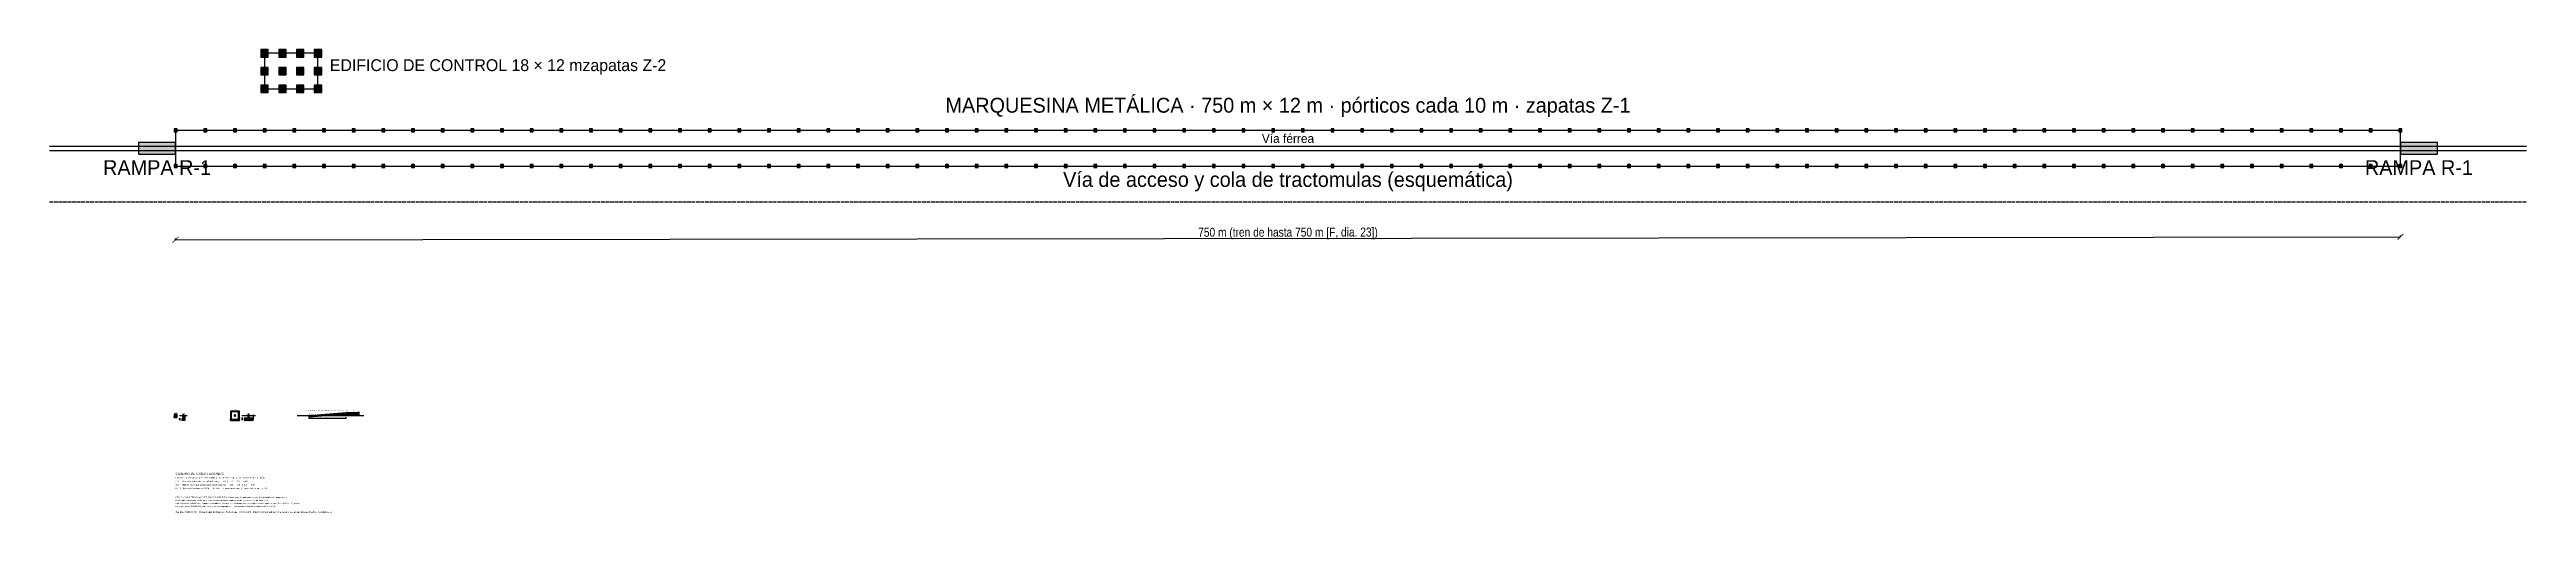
# Model space of a CAD drawing. Header units: metres. Extents: x -42 to 792, y -123 to 33.
import ezdxf
from ezdxf.enums import TextEntityAlignment as Align

# ---------------------------------------------------------------- set-up
doc = ezdxf.new("R2010")
doc.units = ezdxf.units.M
doc.linetypes.add('DASHED', pattern=[1.524, 1.27, -0.254])
for name, color, linetype in [('CONCRETO', 250, 'Continuous'), ('COTAS', 7, 'Continuous'), ('EDIFICIO', 6, 'Continuous'), ('MARQUESINA', 5, 'Continuous'), ('RAMPA', 30, 'Continuous'), ('TERRENO', 32, 'Continuous'), ('TEXTO', 7, 'Continuous'), ('VIA', 8, 'Continuous'), ('ZAPATAS', 3, 'Continuous')]:
    doc.layers.add(name, color=color, linetype=linetype)
doc.styles.add('OpenSansCondensed-Light', font='OpenSansCondensed-Light.ttf')
doc.dimstyles.new('EZDXF', dxfattribs={"dimtxt": 0.25, "dimasz": 0.175, "dimexe": 0.375, "dimexo": 0.125, "dimgap": 0.1, "dimtad": 1, "dimlfac": 100, "dimzin": 12, "dimdsep": 46, "dimtxsty": 'OpenSansCondensed-Light', "dimblk": 'ARCHTICK', "dimcen": 2.5, "dimazin": 3, "dimtfac": 0.5, "dimtmove": 2, "dimatfit": 3})

# ---------------------------------------------------------------- blocks, each defined once
blk = doc.blocks.new('_ARCHTICK')
at = {"color": 0, "linetype": 'BYBLOCK', "const_width": 0.15}
blk.add_lwpolyline([(-0.5, -0.5), (0.5, 0.5)], dxfattribs=at)

msp = doc.modelspace()

# ---------------------------------------------------------------- hatches: boundary and pattern name
at = {"layer": 'CONCRETO'}
h = msp.add_hatch(dxfattribs=at)
h.set_pattern_fill('ANSI31', scale=0.05)
h.paths.add_polyline_path([(-0.2, -90.2), (0.2, -90.2), (0.2, -89.8), (-0.2, -89.8)])
h = msp.add_hatch(dxfattribs=at)
h.set_pattern_fill('ANSI31', scale=0.05)
h.paths.add_polyline_path([(2.1, -91.5), (3.1, -91.5), (3.1, -91.1), (2.1, -91.1)])
h = msp.add_hatch(dxfattribs=at)
h.set_pattern_fill('ANSI31', scale=0.05)
h.paths.add_polyline_path([(2.4, -91.1), (2.8, -91.1), (2.8, -89.7), (2.4, -89.7)])
h = msp.add_hatch(dxfattribs=at)
h.set_pattern_fill('ANSI31', scale=0.05)
h.paths.add_polyline_path([(19.8, -90.2), (20.2, -90.2), (20.2, -89.8), (19.8, -89.8)])
h = msp.add_hatch(dxfattribs=at)
h.set_pattern_fill('ANSI31', scale=0.05)
h.paths.add_polyline_path([(23.1, -91.5), (26.1, -91.5), (26.1, -90.9), (23.1, -90.9)])
h = msp.add_hatch(dxfattribs=at)
h.set_pattern_fill('ANSI31', scale=0.05)
h.paths.add_polyline_path([(24.4, -90.9), (24.8, -90.9), (24.8, -89.7), (24.4, -89.7)])
at = {"layer": 'RAMPA'}
for points in [[(-12.5, -2), (0, -2), (0, 2), (-12.5, 2)], [(750, -2), (762.5, -2), (762.5, 2), (750, 2)]]:
    msp.add_hatch(color=30, dxfattribs=at).paths.add_polyline_path(points)
at = {"layer": 'TERRENO'}
h = msp.add_hatch(dxfattribs=at)
h.set_pattern_fill('AR-SAND', scale=0.05)
h.paths.add_polyline_path([(2.1, -91.6), (3.1, -91.6), (3.1, -91.5), (2.1, -91.5)])
h = msp.add_hatch(dxfattribs=at)
h.set_pattern_fill('AR-SAND', scale=0.05)
h.paths.add_polyline_path([(23.1, -91.6), (26.1, -91.6), (26.1, -91.5), (23.1, -91.5)])
at = {"layer": 'ZAPATAS'}
for points in [[(28.75, 30.75), (31.25, 30.75), (31.25, 33.25), (28.75, 33.25)], [(28.75, 24.75), (31.25, 24.75), (31.25, 27.25), (28.75, 27.25)], [(34.75, 30.75), (37.25, 30.75), (37.25, 33.25), (34.75, 33.25)], [(34.75, 24.75), (37.25, 24.75), (37.25, 27.25), (34.75, 27.25)], [(40.75, 30.75), (43.25, 30.75), (43.25, 33.25), (40.75, 33.25)], [(40.75, 24.75), (43.25, 24.75), (43.25, 27.25), (40.75, 27.25)], [(46.75, 30.75), (49.25, 30.75), (49.25, 33.25), (46.75, 33.25)], [(46.75, 24.75), (49.25, 24.75), (49.25, 27.25), (46.75, 27.25)], [(28.75, 18.75), (31.25, 18.75), (31.25, 21.25), (28.75, 21.25)], [(34.75, 18.75), (37.25, 18.75), (37.25, 21.25), (34.75, 21.25)], [(40.75, 18.75), (43.25, 18.75), (43.25, 21.25), (40.75, 21.25)], [(46.75, 18.75), (49.25, 18.75), (49.25, 21.25), (46.75, 21.25)], [(-0.5, 5.5), (0.5, 5.5), (0.5, 6.5), (-0.5, 6.5)], [(9.5, 5.5), (10.5, 5.5), (10.5, 6.5), (9.5, 6.5)], [(19.5, 5.5), (20.5, 5.5), (20.5, 6.5), (19.5, 6.5)], [(29.5, 5.5), (30.5, 5.5), (30.5, 6.5), (29.5, 6.5)], [(39.5, 5.5), (40.5, 5.5), (40.5, 6.5), (39.5, 6.5)], [(49.5, 5.5), (50.5, 5.5), (50.5, 6.5), (49.5, 6.5)], [(59.5, 5.5), (60.5, 5.5), (60.5, 6.5), (59.5, 6.5)], [(69.5, 5.5), (70.5, 5.5), (70.5, 6.5), (69.5, 6.5)], [(79.5, 5.5), (80.5, 5.5), (80.5, 6.5), (79.5, 6.5)], [(89.5, 5.5), (90.5, 5.5), (90.5, 6.5), (89.5, 6.5)], [(99.5, 5.5), (100.5, 5.5), (100.5, 6.5), (99.5, 6.5)], [(109.5, 5.5), (110.5, 5.5), (110.5, 6.5), (109.5, 6.5)], [(119.5, 5.5), (120.5, 5.5), (120.5, 6.5), (119.5, 6.5)], [(129.5, 5.5), (130.5, 5.5), (130.5, 6.5), (129.5, 6.5)], [(139.5, 5.5), (140.5, 5.5), (140.5, 6.5), (139.5, 6.5)], [(149.5, 5.5), (150.5, 5.5), (150.5, 6.5), (149.5, 6.5)], [(159.5, 5.5), (160.5, 5.5), (160.5, 6.5), (159.5, 6.5)], [(169.5, 5.5), (170.5, 5.5), (170.5, 6.5), (169.5, 6.5)], [(179.5, 5.5), (180.5, 5.5), (180.5, 6.5), (179.5, 6.5)], [(189.5, 5.5), (190.5, 5.5), (190.5, 6.5), (189.5, 6.5)], [(199.5, 5.5), (200.5, 5.5), (200.5, 6.5), (199.5, 6.5)], [(209.5, 5.5), (210.5, 5.5), (210.5, 6.5), (209.5, 6.5)], [(219.5, 5.5), (220.5, 5.5), (220.5, 6.5), (219.5, 6.5)], [(229.5, 5.5), (230.5, 5.5), (230.5, 6.5), (229.5, 6.5)], [(239.5, 5.5), (240.5, 5.5), (240.5, 6.5), (239.5, 6.5)], [(249.5, 5.5), (250.5, 5.5), (250.5, 6.5), (249.5, 6.5)], [(259.5, 5.5), (260.5, 5.5), (260.5, 6.5), (259.5, 6.5)], [(269.5, 5.5), (270.5, 5.5), (270.5, 6.5), (269.5, 6.5)], [(279.5, 5.5), (280.5, 5.5), (280.5, 6.5), (279.5, 6.5)], [(289.5, 5.5), (290.5, 5.5), (290.5, 6.5), (289.5, 6.5)], [(299.5, 5.5), (300.5, 5.5), (300.5, 6.5), (299.5, 6.5)], [(309.5, 5.5), (310.5, 5.5), (310.5, 6.5), (309.5, 6.5)], [(319.5, 5.5), (320.5, 5.5), (320.5, 6.5), (319.5, 6.5)], [(329.5, 5.5), (330.5, 5.5), (330.5, 6.5), (329.5, 6.5)], [(339.5, 5.5), (340.5, 5.5), (340.5, 6.5), (339.5, 6.5)], [(349.5, 5.5), (350.5, 5.5), (350.5, 6.5), (349.5, 6.5)], [(359.5, 5.5), (360.5, 5.5), (360.5, 6.5), (359.5, 6.5)], [(369.5, 5.5), (370.5, 5.5), (370.5, 6.5), (369.5, 6.5)], [(379.5, 5.5), (380.5, 5.5), (380.5, 6.5), (379.5, 6.5)], [(389.5, 5.5), (390.5, 5.5), (390.5, 6.5), (389.5, 6.5)], [(399.5, 5.5), (400.5, 5.5), (400.5, 6.5), (399.5, 6.5)], [(409.5, 5.5), (410.5, 5.5), (410.5, 6.5), (409.5, 6.5)], [(419.5, 5.5), (420.5, 5.5), (420.5, 6.5), (419.5, 6.5)], [(429.5, 5.5), (430.5, 5.5), (430.5, 6.5), (429.5, 6.5)], [(439.5, 5.5), (440.5, 5.5), (440.5, 6.5), (439.5, 6.5)], [(449.5, 5.5), (450.5, 5.5), (450.5, 6.5), (449.5, 6.5)], [(459.5, 5.5), (460.5, 5.5), (460.5, 6.5), (459.5, 6.5)], [(469.5, 5.5), (470.5, 5.5), (470.5, 6.5), (469.5, 6.5)], [(479.5, 5.5), (480.5, 5.5), (480.5, 6.5), (479.5, 6.5)], [(489.5, 5.5), (490.5, 5.5), (490.5, 6.5), (489.5, 6.5)], [(499.5, 5.5), (500.5, 5.5), (500.5, 6.5), (499.5, 6.5)], [(509.5, 5.5), (510.5, 5.5), (510.5, 6.5), (509.5, 6.5)], [(519.5, 5.5), (520.5, 5.5), (520.5, 6.5), (519.5, 6.5)], [(529.5, 5.5), (530.5, 5.5), (530.5, 6.5), (529.5, 6.5)], [(539.5, 5.5), (540.5, 5.5), (540.5, 6.5), (539.5, 6.5)], [(549.5, 5.5), (550.5, 5.5), (550.5, 6.5), (549.5, 6.5)], [(559.5, 5.5), (560.5, 5.5), (560.5, 6.5), (559.5, 6.5)], [(569.5, 5.5), (570.5, 5.5), (570.5, 6.5), (569.5, 6.5)], [(579.5, 5.5), (580.5, 5.5), (580.5, 6.5), (579.5, 6.5)], [(589.5, 5.5), (590.5, 5.5), (590.5, 6.5), (589.5, 6.5)], [(599.5, 5.5), (600.5, 5.5), (600.5, 6.5), (599.5, 6.5)], [(609.5, 5.5), (610.5, 5.5), (610.5, 6.5), (609.5, 6.5)], [(619.5, 5.5), (620.5, 5.5), (620.5, 6.5), (619.5, 6.5)], [(629.5, 5.5), (630.5, 5.5), (630.5, 6.5), (629.5, 6.5)], [(639.5, 5.5), (640.5, 5.5), (640.5, 6.5), (639.5, 6.5)], [(649.5, 5.5), (650.5, 5.5), (650.5, 6.5), (649.5, 6.5)], [(659.5, 5.5), (660.5, 5.5), (660.5, 6.5), (659.5, 6.5)], [(669.5, 5.5), (670.5, 5.5), (670.5, 6.5), (669.5, 6.5)], [(679.5, 5.5), (680.5, 5.5), (680.5, 6.5), (679.5, 6.5)], [(689.5, 5.5), (690.5, 5.5), (690.5, 6.5), (689.5, 6.5)], [(699.5, 5.5), (700.5, 5.5), (700.5, 6.5), (699.5, 6.5)], [(709.5, 5.5), (710.5, 5.5), (710.5, 6.5), (709.5, 6.5)], [(719.5, 5.5), (720.5, 5.5), (720.5, 6.5), (719.5, 6.5)], [(729.5, 5.5), (730.5, 5.5), (730.5, 6.5), (729.5, 6.5)], [(739.5, 5.5), (740.5, 5.5), (740.5, 6.5), (739.5, 6.5)], [(749.5, 5.5), (750.5, 5.5), (750.5, 6.5), (749.5, 6.5)], [(-0.5, -6.5), (0.5, -6.5), (0.5, -5.5), (-0.5, -5.5)], [(9.5, -6.5), (10.5, -6.5), (10.5, -5.5), (9.5, -5.5)], [(19.5, -6.5), (20.5, -6.5), (20.5, -5.5), (19.5, -5.5)], [(29.5, -6.5), (30.5, -6.5), (30.5, -5.5), (29.5, -5.5)], [(39.5, -6.5), (40.5, -6.5), (40.5, -5.5), (39.5, -5.5)], [(49.5, -6.5), (50.5, -6.5), (50.5, -5.5), (49.5, -5.5)], [(59.5, -6.5), (60.5, -6.5), (60.5, -5.5), (59.5, -5.5)], [(69.5, -6.5), (70.5, -6.5), (70.5, -5.5), (69.5, -5.5)], [(79.5, -6.5), (80.5, -6.5), (80.5, -5.5), (79.5, -5.5)], [(89.5, -6.5), (90.5, -6.5), (90.5, -5.5), (89.5, -5.5)], [(99.5, -6.5), (100.5, -6.5), (100.5, -5.5), (99.5, -5.5)], [(109.5, -6.5), (110.5, -6.5), (110.5, -5.5), (109.5, -5.5)], [(119.5, -6.5), (120.5, -6.5), (120.5, -5.5), (119.5, -5.5)], [(129.5, -6.5), (130.5, -6.5), (130.5, -5.5), (129.5, -5.5)], [(139.5, -6.5), (140.5, -6.5), (140.5, -5.5), (139.5, -5.5)], [(149.5, -6.5), (150.5, -6.5), (150.5, -5.5), (149.5, -5.5)], [(159.5, -6.5), (160.5, -6.5), (160.5, -5.5), (159.5, -5.5)], [(169.5, -6.5), (170.5, -6.5), (170.5, -5.5), (169.5, -5.5)], [(179.5, -6.5), (180.5, -6.5), (180.5, -5.5), (179.5, -5.5)], [(189.5, -6.5), (190.5, -6.5), (190.5, -5.5), (189.5, -5.5)], [(199.5, -6.5), (200.5, -6.5), (200.5, -5.5), (199.5, -5.5)], [(209.5, -6.5), (210.5, -6.5), (210.5, -5.5), (209.5, -5.5)], [(219.5, -6.5), (220.5, -6.5), (220.5, -5.5), (219.5, -5.5)], [(229.5, -6.5), (230.5, -6.5), (230.5, -5.5), (229.5, -5.5)], [(239.5, -6.5), (240.5, -6.5), (240.5, -5.5), (239.5, -5.5)], [(249.5, -6.5), (250.5, -6.5), (250.5, -5.5), (249.5, -5.5)], [(259.5, -6.5), (260.5, -6.5), (260.5, -5.5), (259.5, -5.5)], [(269.5, -6.5), (270.5, -6.5), (270.5, -5.5), (269.5, -5.5)], [(279.5, -6.5), (280.5, -6.5), (280.5, -5.5), (279.5, -5.5)], [(289.5, -6.5), (290.5, -6.5), (290.5, -5.5), (289.5, -5.5)], [(299.5, -6.5), (300.5, -6.5), (300.5, -5.5), (299.5, -5.5)], [(309.5, -6.5), (310.5, -6.5), (310.5, -5.5), (309.5, -5.5)], [(319.5, -6.5), (320.5, -6.5), (320.5, -5.5), (319.5, -5.5)], [(329.5, -6.5), (330.5, -6.5), (330.5, -5.5), (329.5, -5.5)], [(339.5, -6.5), (340.5, -6.5), (340.5, -5.5), (339.5, -5.5)], [(349.5, -6.5), (350.5, -6.5), (350.5, -5.5), (349.5, -5.5)], [(359.5, -6.5), (360.5, -6.5), (360.5, -5.5), (359.5, -5.5)], [(369.5, -6.5), (370.5, -6.5), (370.5, -5.5), (369.5, -5.5)], [(379.5, -6.5), (380.5, -6.5), (380.5, -5.5), (379.5, -5.5)], [(389.5, -6.5), (390.5, -6.5), (390.5, -5.5), (389.5, -5.5)], [(399.5, -6.5), (400.5, -6.5), (400.5, -5.5), (399.5, -5.5)], [(409.5, -6.5), (410.5, -6.5), (410.5, -5.5), (409.5, -5.5)], [(419.5, -6.5), (420.5, -6.5), (420.5, -5.5), (419.5, -5.5)], [(429.5, -6.5), (430.5, -6.5), (430.5, -5.5), (429.5, -5.5)], [(439.5, -6.5), (440.5, -6.5), (440.5, -5.5), (439.5, -5.5)], [(449.5, -6.5), (450.5, -6.5), (450.5, -5.5), (449.5, -5.5)], [(459.5, -6.5), (460.5, -6.5), (460.5, -5.5), (459.5, -5.5)], [(469.5, -6.5), (470.5, -6.5), (470.5, -5.5), (469.5, -5.5)], [(479.5, -6.5), (480.5, -6.5), (480.5, -5.5), (479.5, -5.5)], [(489.5, -6.5), (490.5, -6.5), (490.5, -5.5), (489.5, -5.5)], [(499.5, -6.5), (500.5, -6.5), (500.5, -5.5), (499.5, -5.5)], [(509.5, -6.5), (510.5, -6.5), (510.5, -5.5), (509.5, -5.5)], [(519.5, -6.5), (520.5, -6.5), (520.5, -5.5), (519.5, -5.5)], [(529.5, -6.5), (530.5, -6.5), (530.5, -5.5), (529.5, -5.5)], [(539.5, -6.5), (540.5, -6.5), (540.5, -5.5), (539.5, -5.5)], [(549.5, -6.5), (550.5, -6.5), (550.5, -5.5), (549.5, -5.5)], [(559.5, -6.5), (560.5, -6.5), (560.5, -5.5), (559.5, -5.5)], [(569.5, -6.5), (570.5, -6.5), (570.5, -5.5), (569.5, -5.5)], [(579.5, -6.5), (580.5, -6.5), (580.5, -5.5), (579.5, -5.5)], [(589.5, -6.5), (590.5, -6.5), (590.5, -5.5), (589.5, -5.5)], [(599.5, -6.5), (600.5, -6.5), (600.5, -5.5), (599.5, -5.5)], [(609.5, -6.5), (610.5, -6.5), (610.5, -5.5), (609.5, -5.5)], [(619.5, -6.5), (620.5, -6.5), (620.5, -5.5), (619.5, -5.5)], [(629.5, -6.5), (630.5, -6.5), (630.5, -5.5), (629.5, -5.5)], [(639.5, -6.5), (640.5, -6.5), (640.5, -5.5), (639.5, -5.5)], [(649.5, -6.5), (650.5, -6.5), (650.5, -5.5), (649.5, -5.5)], [(659.5, -6.5), (660.5, -6.5), (660.5, -5.5), (659.5, -5.5)], [(669.5, -6.5), (670.5, -6.5), (670.5, -5.5), (669.5, -5.5)], [(679.5, -6.5), (680.5, -6.5), (680.5, -5.5), (679.5, -5.5)], [(689.5, -6.5), (690.5, -6.5), (690.5, -5.5), (689.5, -5.5)], [(699.5, -6.5), (700.5, -6.5), (700.5, -5.5), (699.5, -5.5)], [(709.5, -6.5), (710.5, -6.5), (710.5, -5.5), (709.5, -5.5)], [(719.5, -6.5), (720.5, -6.5), (720.5, -5.5), (719.5, -5.5)], [(729.5, -6.5), (730.5, -6.5), (730.5, -5.5), (729.5, -5.5)], [(739.5, -6.5), (740.5, -6.5), (740.5, -5.5), (739.5, -5.5)], [(749.5, -6.5), (750.5, -6.5), (750.5, -5.5), (749.5, -5.5)]]:
    msp.add_hatch(color=3, dxfattribs=at).paths.add_polyline_path(points)

# ---------------------------------------------------------------- linework, layer by layer
at = {"layer": 'CONCRETO'}
for points in [[(-0.2, -90.2), (0.2, -90.2), (0.2, -89.8), (-0.2, -89.8)], [(2.1, -91.5), (3.1, -91.5), (3.1, -91.1), (2.1, -91.1)], [(2.4, -91.1), (2.8, -91.1), (2.8, -89.7), (2.4, -89.7)], [(19.8, -90.2), (20.2, -90.2), (20.2, -89.8), (19.8, -89.8)], [(23.1, -91.5), (26.1, -91.5), (26.1, -90.9), (23.1, -90.9)], [(24.4, -90.9), (24.8, -90.9), (24.8, -89.7), (24.4, -89.7)], [(45, -90), (57.5, -89), (61.5, -89), (61.5, -89.25), (57.5, -89.25), (45, -90.25)]]:
    msp.add_lwpolyline(points, close=True, dxfattribs=at)
at = {"layer": 'EDIFICIO'}
msp.add_lwpolyline([(30, 20), (48, 20), (48, 32), (30, 32)], close=True, dxfattribs=at)
at = {"layer": 'MARQUESINA'}
msp.add_lwpolyline([(0, -6), (750, -6), (750, 6), (0, 6)], close=True, dxfattribs=at)
at = {"layer": 'RAMPA'}
for points in [[(-12.5, -2), (0, -2), (0, 2), (-12.5, 2)], [(750, -2), (762.5, -2), (762.5, 2), (750, 2)], [(45, -90), (57.5, -89), (61.5, -89), (61.5, -90)]]:
    msp.add_lwpolyline(points, close=True, dxfattribs=at)
at = {"layer": 'TERRENO', "linetype": 'CONTINUOUS'}
for p, q in [((1.3, -90), (3.9, -90)), ((22.3, -90), (26.9, -90)), ((41, -90), (63.5, -90))]:
    msp.add_line(p, q, dxfattribs=at)
at = {"layer": 'TERRENO'}
for points in [[(2.1, -91.6), (3.1, -91.6), (3.1, -91.5), (2.1, -91.5)], [(23.1, -91.6), (26.1, -91.6), (26.1, -91.5), (23.1, -91.5)], [(45, -90.25), (57.5, -89.25), (61.5, -89.25), (61.5, -89.55), (57.5, -89.55), (45, -90.55)]]:
    msp.add_lwpolyline(points, close=True, dxfattribs=at)
at = {"layer": 'VIA', "linetype": 'CONTINUOUS'}
for p, q in [((-42.5, 0.72), (792.5, 0.72)), ((-42.5, -0.72), (792.5, -0.72))]:
    msp.add_line(p, q, dxfattribs=at)
at = {"layer": 'VIA', "linetype": 'DASHED'}
msp.add_line((-42.5, -18), (792.5, -18), dxfattribs=at)
at = {"layer": 'ZAPATAS'}
for points in [[(28.75, 30.75), (31.25, 30.75), (31.25, 33.25), (28.75, 33.25)], [(28.75, 24.75), (31.25, 24.75), (31.25, 27.25), (28.75, 27.25)], [(34.75, 30.75), (37.25, 30.75), (37.25, 33.25), (34.75, 33.25)], [(34.75, 24.75), (37.25, 24.75), (37.25, 27.25), (34.75, 27.25)], [(40.75, 30.75), (43.25, 30.75), (43.25, 33.25), (40.75, 33.25)], [(40.75, 24.75), (43.25, 24.75), (43.25, 27.25), (40.75, 27.25)], [(46.75, 30.75), (49.25, 30.75), (49.25, 33.25), (46.75, 33.25)], [(46.75, 24.75), (49.25, 24.75), (49.25, 27.25), (46.75, 27.25)], [(28.75, 18.75), (31.25, 18.75), (31.25, 21.25), (28.75, 21.25)], [(34.75, 18.75), (37.25, 18.75), (37.25, 21.25), (34.75, 21.25)], [(40.75, 18.75), (43.25, 18.75), (43.25, 21.25), (40.75, 21.25)], [(46.75, 18.75), (49.25, 18.75), (49.25, 21.25), (46.75, 21.25)], [(-0.5, 5.5), (0.5, 5.5), (0.5, 6.5), (-0.5, 6.5)], [(9.5, 5.5), (10.5, 5.5), (10.5, 6.5), (9.5, 6.5)], [(19.5, 5.5), (20.5, 5.5), (20.5, 6.5), (19.5, 6.5)], [(29.5, 5.5), (30.5, 5.5), (30.5, 6.5), (29.5, 6.5)], [(39.5, 5.5), (40.5, 5.5), (40.5, 6.5), (39.5, 6.5)], [(49.5, 5.5), (50.5, 5.5), (50.5, 6.5), (49.5, 6.5)], [(59.5, 5.5), (60.5, 5.5), (60.5, 6.5), (59.5, 6.5)], [(69.5, 5.5), (70.5, 5.5), (70.5, 6.5), (69.5, 6.5)], [(79.5, 5.5), (80.5, 5.5), (80.5, 6.5), (79.5, 6.5)], [(89.5, 5.5), (90.5, 5.5), (90.5, 6.5), (89.5, 6.5)], [(99.5, 5.5), (100.5, 5.5), (100.5, 6.5), (99.5, 6.5)], [(109.5, 5.5), (110.5, 5.5), (110.5, 6.5), (109.5, 6.5)], [(119.5, 5.5), (120.5, 5.5), (120.5, 6.5), (119.5, 6.5)], [(129.5, 5.5), (130.5, 5.5), (130.5, 6.5), (129.5, 6.5)], [(139.5, 5.5), (140.5, 5.5), (140.5, 6.5), (139.5, 6.5)], [(149.5, 5.5), (150.5, 5.5), (150.5, 6.5), (149.5, 6.5)], [(159.5, 5.5), (160.5, 5.5), (160.5, 6.5), (159.5, 6.5)], [(169.5, 5.5), (170.5, 5.5), (170.5, 6.5), (169.5, 6.5)], [(179.5, 5.5), (180.5, 5.5), (180.5, 6.5), (179.5, 6.5)], [(189.5, 5.5), (190.5, 5.5), (190.5, 6.5), (189.5, 6.5)], [(199.5, 5.5), (200.5, 5.5), (200.5, 6.5), (199.5, 6.5)], [(209.5, 5.5), (210.5, 5.5), (210.5, 6.5), (209.5, 6.5)], [(219.5, 5.5), (220.5, 5.5), (220.5, 6.5), (219.5, 6.5)], [(229.5, 5.5), (230.5, 5.5), (230.5, 6.5), (229.5, 6.5)], [(239.5, 5.5), (240.5, 5.5), (240.5, 6.5), (239.5, 6.5)], [(249.5, 5.5), (250.5, 5.5), (250.5, 6.5), (249.5, 6.5)], [(259.5, 5.5), (260.5, 5.5), (260.5, 6.5), (259.5, 6.5)], [(269.5, 5.5), (270.5, 5.5), (270.5, 6.5), (269.5, 6.5)], [(279.5, 5.5), (280.5, 5.5), (280.5, 6.5), (279.5, 6.5)], [(289.5, 5.5), (290.5, 5.5), (290.5, 6.5), (289.5, 6.5)], [(299.5, 5.5), (300.5, 5.5), (300.5, 6.5), (299.5, 6.5)], [(309.5, 5.5), (310.5, 5.5), (310.5, 6.5), (309.5, 6.5)], [(319.5, 5.5), (320.5, 5.5), (320.5, 6.5), (319.5, 6.5)], [(329.5, 5.5), (330.5, 5.5), (330.5, 6.5), (329.5, 6.5)], [(339.5, 5.5), (340.5, 5.5), (340.5, 6.5), (339.5, 6.5)], [(349.5, 5.5), (350.5, 5.5), (350.5, 6.5), (349.5, 6.5)], [(359.5, 5.5), (360.5, 5.5), (360.5, 6.5), (359.5, 6.5)], [(369.5, 5.5), (370.5, 5.5), (370.5, 6.5), (369.5, 6.5)], [(379.5, 5.5), (380.5, 5.5), (380.5, 6.5), (379.5, 6.5)], [(389.5, 5.5), (390.5, 5.5), (390.5, 6.5), (389.5, 6.5)], [(399.5, 5.5), (400.5, 5.5), (400.5, 6.5), (399.5, 6.5)], [(409.5, 5.5), (410.5, 5.5), (410.5, 6.5), (409.5, 6.5)], [(419.5, 5.5), (420.5, 5.5), (420.5, 6.5), (419.5, 6.5)], [(429.5, 5.5), (430.5, 5.5), (430.5, 6.5), (429.5, 6.5)], [(439.5, 5.5), (440.5, 5.5), (440.5, 6.5), (439.5, 6.5)], [(449.5, 5.5), (450.5, 5.5), (450.5, 6.5), (449.5, 6.5)], [(459.5, 5.5), (460.5, 5.5), (460.5, 6.5), (459.5, 6.5)], [(469.5, 5.5), (470.5, 5.5), (470.5, 6.5), (469.5, 6.5)], [(479.5, 5.5), (480.5, 5.5), (480.5, 6.5), (479.5, 6.5)], [(489.5, 5.5), (490.5, 5.5), (490.5, 6.5), (489.5, 6.5)], [(499.5, 5.5), (500.5, 5.5), (500.5, 6.5), (499.5, 6.5)], [(509.5, 5.5), (510.5, 5.5), (510.5, 6.5), (509.5, 6.5)], [(519.5, 5.5), (520.5, 5.5), (520.5, 6.5), (519.5, 6.5)], [(529.5, 5.5), (530.5, 5.5), (530.5, 6.5), (529.5, 6.5)], [(539.5, 5.5), (540.5, 5.5), (540.5, 6.5), (539.5, 6.5)], [(549.5, 5.5), (550.5, 5.5), (550.5, 6.5), (549.5, 6.5)], [(559.5, 5.5), (560.5, 5.5), (560.5, 6.5), (559.5, 6.5)], [(569.5, 5.5), (570.5, 5.5), (570.5, 6.5), (569.5, 6.5)], [(579.5, 5.5), (580.5, 5.5), (580.5, 6.5), (579.5, 6.5)], [(589.5, 5.5), (590.5, 5.5), (590.5, 6.5), (589.5, 6.5)], [(599.5, 5.5), (600.5, 5.5), (600.5, 6.5), (599.5, 6.5)], [(609.5, 5.5), (610.5, 5.5), (610.5, 6.5), (609.5, 6.5)], [(619.5, 5.5), (620.5, 5.5), (620.5, 6.5), (619.5, 6.5)], [(629.5, 5.5), (630.5, 5.5), (630.5, 6.5), (629.5, 6.5)], [(639.5, 5.5), (640.5, 5.5), (640.5, 6.5), (639.5, 6.5)], [(649.5, 5.5), (650.5, 5.5), (650.5, 6.5), (649.5, 6.5)], [(659.5, 5.5), (660.5, 5.5), (660.5, 6.5), (659.5, 6.5)], [(669.5, 5.5), (670.5, 5.5), (670.5, 6.5), (669.5, 6.5)], [(679.5, 5.5), (680.5, 5.5), (680.5, 6.5), (679.5, 6.5)], [(689.5, 5.5), (690.5, 5.5), (690.5, 6.5), (689.5, 6.5)], [(699.5, 5.5), (700.5, 5.5), (700.5, 6.5), (699.5, 6.5)], [(709.5, 5.5), (710.5, 5.5), (710.5, 6.5), (709.5, 6.5)], [(719.5, 5.5), (720.5, 5.5), (720.5, 6.5), (719.5, 6.5)], [(729.5, 5.5), (730.5, 5.5), (730.5, 6.5), (729.5, 6.5)], [(739.5, 5.5), (740.5, 5.5), (740.5, 6.5), (739.5, 6.5)], [(749.5, 5.5), (750.5, 5.5), (750.5, 6.5), (749.5, 6.5)], [(-0.5, -6.5), (0.5, -6.5), (0.5, -5.5), (-0.5, -5.5)], [(9.5, -6.5), (10.5, -6.5), (10.5, -5.5), (9.5, -5.5)], [(19.5, -6.5), (20.5, -6.5), (20.5, -5.5), (19.5, -5.5)], [(29.5, -6.5), (30.5, -6.5), (30.5, -5.5), (29.5, -5.5)], [(39.5, -6.5), (40.5, -6.5), (40.5, -5.5), (39.5, -5.5)], [(49.5, -6.5), (50.5, -6.5), (50.5, -5.5), (49.5, -5.5)], [(59.5, -6.5), (60.5, -6.5), (60.5, -5.5), (59.5, -5.5)], [(69.5, -6.5), (70.5, -6.5), (70.5, -5.5), (69.5, -5.5)], [(79.5, -6.5), (80.5, -6.5), (80.5, -5.5), (79.5, -5.5)], [(89.5, -6.5), (90.5, -6.5), (90.5, -5.5), (89.5, -5.5)], [(99.5, -6.5), (100.5, -6.5), (100.5, -5.5), (99.5, -5.5)], [(109.5, -6.5), (110.5, -6.5), (110.5, -5.5), (109.5, -5.5)], [(119.5, -6.5), (120.5, -6.5), (120.5, -5.5), (119.5, -5.5)], [(129.5, -6.5), (130.5, -6.5), (130.5, -5.5), (129.5, -5.5)], [(139.5, -6.5), (140.5, -6.5), (140.5, -5.5), (139.5, -5.5)], [(149.5, -6.5), (150.5, -6.5), (150.5, -5.5), (149.5, -5.5)], [(159.5, -6.5), (160.5, -6.5), (160.5, -5.5), (159.5, -5.5)], [(169.5, -6.5), (170.5, -6.5), (170.5, -5.5), (169.5, -5.5)], [(179.5, -6.5), (180.5, -6.5), (180.5, -5.5), (179.5, -5.5)], [(189.5, -6.5), (190.5, -6.5), (190.5, -5.5), (189.5, -5.5)], [(199.5, -6.5), (200.5, -6.5), (200.5, -5.5), (199.5, -5.5)], [(209.5, -6.5), (210.5, -6.5), (210.5, -5.5), (209.5, -5.5)], [(219.5, -6.5), (220.5, -6.5), (220.5, -5.5), (219.5, -5.5)], [(229.5, -6.5), (230.5, -6.5), (230.5, -5.5), (229.5, -5.5)], [(239.5, -6.5), (240.5, -6.5), (240.5, -5.5), (239.5, -5.5)], [(249.5, -6.5), (250.5, -6.5), (250.5, -5.5), (249.5, -5.5)], [(259.5, -6.5), (260.5, -6.5), (260.5, -5.5), (259.5, -5.5)], [(269.5, -6.5), (270.5, -6.5), (270.5, -5.5), (269.5, -5.5)], [(279.5, -6.5), (280.5, -6.5), (280.5, -5.5), (279.5, -5.5)], [(289.5, -6.5), (290.5, -6.5), (290.5, -5.5), (289.5, -5.5)], [(299.5, -6.5), (300.5, -6.5), (300.5, -5.5), (299.5, -5.5)], [(309.5, -6.5), (310.5, -6.5), (310.5, -5.5), (309.5, -5.5)], [(319.5, -6.5), (320.5, -6.5), (320.5, -5.5), (319.5, -5.5)], [(329.5, -6.5), (330.5, -6.5), (330.5, -5.5), (329.5, -5.5)], [(339.5, -6.5), (340.5, -6.5), (340.5, -5.5), (339.5, -5.5)], [(349.5, -6.5), (350.5, -6.5), (350.5, -5.5), (349.5, -5.5)], [(359.5, -6.5), (360.5, -6.5), (360.5, -5.5), (359.5, -5.5)], [(369.5, -6.5), (370.5, -6.5), (370.5, -5.5), (369.5, -5.5)], [(379.5, -6.5), (380.5, -6.5), (380.5, -5.5), (379.5, -5.5)], [(389.5, -6.5), (390.5, -6.5), (390.5, -5.5), (389.5, -5.5)], [(399.5, -6.5), (400.5, -6.5), (400.5, -5.5), (399.5, -5.5)], [(409.5, -6.5), (410.5, -6.5), (410.5, -5.5), (409.5, -5.5)], [(419.5, -6.5), (420.5, -6.5), (420.5, -5.5), (419.5, -5.5)], [(429.5, -6.5), (430.5, -6.5), (430.5, -5.5), (429.5, -5.5)], [(439.5, -6.5), (440.5, -6.5), (440.5, -5.5), (439.5, -5.5)], [(449.5, -6.5), (450.5, -6.5), (450.5, -5.5), (449.5, -5.5)], [(459.5, -6.5), (460.5, -6.5), (460.5, -5.5), (459.5, -5.5)], [(469.5, -6.5), (470.5, -6.5), (470.5, -5.5), (469.5, -5.5)], [(479.5, -6.5), (480.5, -6.5), (480.5, -5.5), (479.5, -5.5)], [(489.5, -6.5), (490.5, -6.5), (490.5, -5.5), (489.5, -5.5)], [(499.5, -6.5), (500.5, -6.5), (500.5, -5.5), (499.5, -5.5)], [(509.5, -6.5), (510.5, -6.5), (510.5, -5.5), (509.5, -5.5)], [(519.5, -6.5), (520.5, -6.5), (520.5, -5.5), (519.5, -5.5)], [(529.5, -6.5), (530.5, -6.5), (530.5, -5.5), (529.5, -5.5)], [(539.5, -6.5), (540.5, -6.5), (540.5, -5.5), (539.5, -5.5)], [(549.5, -6.5), (550.5, -6.5), (550.5, -5.5), (549.5, -5.5)], [(559.5, -6.5), (560.5, -6.5), (560.5, -5.5), (559.5, -5.5)], [(569.5, -6.5), (570.5, -6.5), (570.5, -5.5), (569.5, -5.5)], [(579.5, -6.5), (580.5, -6.5), (580.5, -5.5), (579.5, -5.5)], [(589.5, -6.5), (590.5, -6.5), (590.5, -5.5), (589.5, -5.5)], [(599.5, -6.5), (600.5, -6.5), (600.5, -5.5), (599.5, -5.5)], [(609.5, -6.5), (610.5, -6.5), (610.5, -5.5), (609.5, -5.5)], [(619.5, -6.5), (620.5, -6.5), (620.5, -5.5), (619.5, -5.5)], [(629.5, -6.5), (630.5, -6.5), (630.5, -5.5), (629.5, -5.5)], [(639.5, -6.5), (640.5, -6.5), (640.5, -5.5), (639.5, -5.5)], [(649.5, -6.5), (650.5, -6.5), (650.5, -5.5), (649.5, -5.5)], [(659.5, -6.5), (660.5, -6.5), (660.5, -5.5), (659.5, -5.5)], [(669.5, -6.5), (670.5, -6.5), (670.5, -5.5), (669.5, -5.5)], [(679.5, -6.5), (680.5, -6.5), (680.5, -5.5), (679.5, -5.5)], [(689.5, -6.5), (690.5, -6.5), (690.5, -5.5), (689.5, -5.5)], [(699.5, -6.5), (700.5, -6.5), (700.5, -5.5), (699.5, -5.5)], [(709.5, -6.5), (710.5, -6.5), (710.5, -5.5), (709.5, -5.5)], [(719.5, -6.5), (720.5, -6.5), (720.5, -5.5), (719.5, -5.5)], [(729.5, -6.5), (730.5, -6.5), (730.5, -5.5), (729.5, -5.5)], [(739.5, -6.5), (740.5, -6.5), (740.5, -5.5), (739.5, -5.5)], [(749.5, -6.5), (750.5, -6.5), (750.5, -5.5), (749.5, -5.5)], [(-0.5, -90.5), (0.5, -90.5), (0.5, -89.5), (-0.5, -89.5)], [(18.5, -91.5), (21.5, -91.5), (21.5, -88.5), (18.5, -88.5)], [(18.75, -91.25), (21.25, -91.25), (21.25, -88.75), (18.75, -88.75)]]:
    msp.add_lwpolyline(points, close=True, dxfattribs=at)

# ---------------------------------------------------------------- texts
at = {"layer": 'TEXTO'}
for s, height, p in [('EDIFICIO DE CONTROL 18 × 12 mzapatas Z-2', 4, (52, 26)), ('Z-1   |   Marquesina metálica del andén de carga   |   53   |   1,0   |   1,0   |   0,40', 0.5, (0, -112.4)), ('Z-2   |   Edificio de control, 2 pisos, pórticos de concreto   |   701   |   2,5   |   3,0   |   0,60', 0.5, (0, -113.6)), ('CUADRO DE CIMENTACIONES', 0.8, (0, -110)), ('Elemento   |   Estructura   |   P servicio (kN)   |   B oriental S1 (m)   |   B occidental S2 (m)   |   h (m)', 0.5, (0, -111.2)), ('R-1   |   Rampa de tractomulas (3S3)   |   42 kPa   |   losa sobre terreno   |   losa sobre terreno   |   0,25', 0.5, (0, -114.8)), ('Con los parámetros MÍNIMOS ninguna zapata aislada ≤ 6 m sirve para el edificio y la rampa exige sustituir el suelo: la exploración (NSR-10 H.3) decide.', 0.45, (0, -119.8)), ('Semillero GEOPAV · Universidad de Ibagué · Ferropista · OE 3 Act 5 · Plano conceptual de cimentación de las terminales Ro-Ro · Unidades: m', 0.6, (0, -122.8)), ('ESQUEMA CONCEPTUAL, NO APTO PARA CONSTRUCCIÓN. Parámetros del suelo análogos (Act 3) y admisible como rango (Act 4).', 0.45, (0, -117.8)), ('B adoptado = caso típico con NF en la base; zapatas cuadradas, carga centrada; Df y ρadm = 25 mm de la Act 4.', 0.45, (0, -118.8)), ('No incluye viento (NSR-10 B.6), que puede gobernar el arranque de la marquesina, ni el diseño estructural (NSR-10 C.15).', 0.45, (0, -120.8))]:
    msp.add_text(s, height=height, dxfattribs=at).set_placement(p)
for s, height, p in [('MARQUESINA METÁLICA · 750 m × 12 m · pórticos cada 10 m · zapatas Z-1', 5, (375, 12)), ('Vía férrea', 3, (375, 1.8)), ('RAMPA R-1', 5, (-6.25, -9)), ('Vía de acceso y cola de tractomulas (esquemática)', 5, (375, -13)), ('RAMPA R-1', 5, (756.25, -9)), ('PLANTA', 0.22, (0, -89.15)), ('Solado 0,10 m · suelo S1/S2', 0.16, (2.6, -91.95)), ('CORTE', 0.22, (2.6, -89.45)), ('PLANTA', 0.22, (20, -88.15)), ('Solado 0,10 m · suelo S1/S2', 0.16, (24.6, -91.95)), ('CORTE', 0.22, (24.6, -89.45)), ('Losa 0,25 m sobre base granular 0,30 m (relleno compactado)', 0.35, (50.25, -88.5)), ('Plataforma del vagón', 0.3, (59.5, -88.6))]:
    msp.add_text(s, height=height, dxfattribs=at).set_placement(p, align=Align.CENTER)

# ---------------------------------------------------------------- dimensions: what is measured, and where the dimension line sits
at = {"layer": 'COTAS'}
for base, p1, p2, angle, text, override in [((-0.00027, -30.8), (0, -31), (750, -30), 0.07639433, '750 m (tren de hasta 750 m [F, dia. 23])', {"dimtxt": 3, "dimasz": 2}), ((1.55, -91.5), (1.75, -91.5), (1.75, -91.1), 90, 'h = 0,40 m', {"dimtxt": 0.18, "dimasz": 0.12}), ((3.25, -91.5), (3.45, -91.5), (3.45, -90), 90, 'Df = 1,50 m', {"dimtxt": 0.18, "dimasz": 0.12}), ((22.55, -91.5), (22.75, -91.5), (22.75, -90.9), 90, 'h = 0,60 m', {"dimtxt": 0.18, "dimasz": 0.12}), ((26.25, -91.5), (26.45, -91.5), (26.45, -90), 90, 'Df = 1,50 m', {"dimtxt": 0.18, "dimasz": 0.12}), ((61.9, -90), (62.1, -90), (62.1, -89), 90, '1,00 m', {"dimtxt": 0.18, "dimasz": 0.12})]:
    msp.add_linear_dim(base=base, p1=p1, p2=p2, angle=angle, text=text, dimstyle='EZDXF', override=override, dxfattribs=at).render()
for base, p1, p2, text in [((-0.5, -90.65), (-0.5, -90.85), (0.5, -90.85), 'B (ver cuadro)'), ((18.5, -91.65), (18.5, -91.85), (21.5, -91.85), 'B (ver cuadro)'), ((45, -90.9), (45, -91.1), (57.5, -91.1), '12,5 m · pendiente 8 %')]:
    msp.add_linear_dim(base=base, p1=p1, p2=p2, text=text, dimstyle='EZDXF', override={"dimtxt": 0.18, "dimasz": 0.12}, dxfattribs=at).render()

doc.saveas('drawing.dxf')
